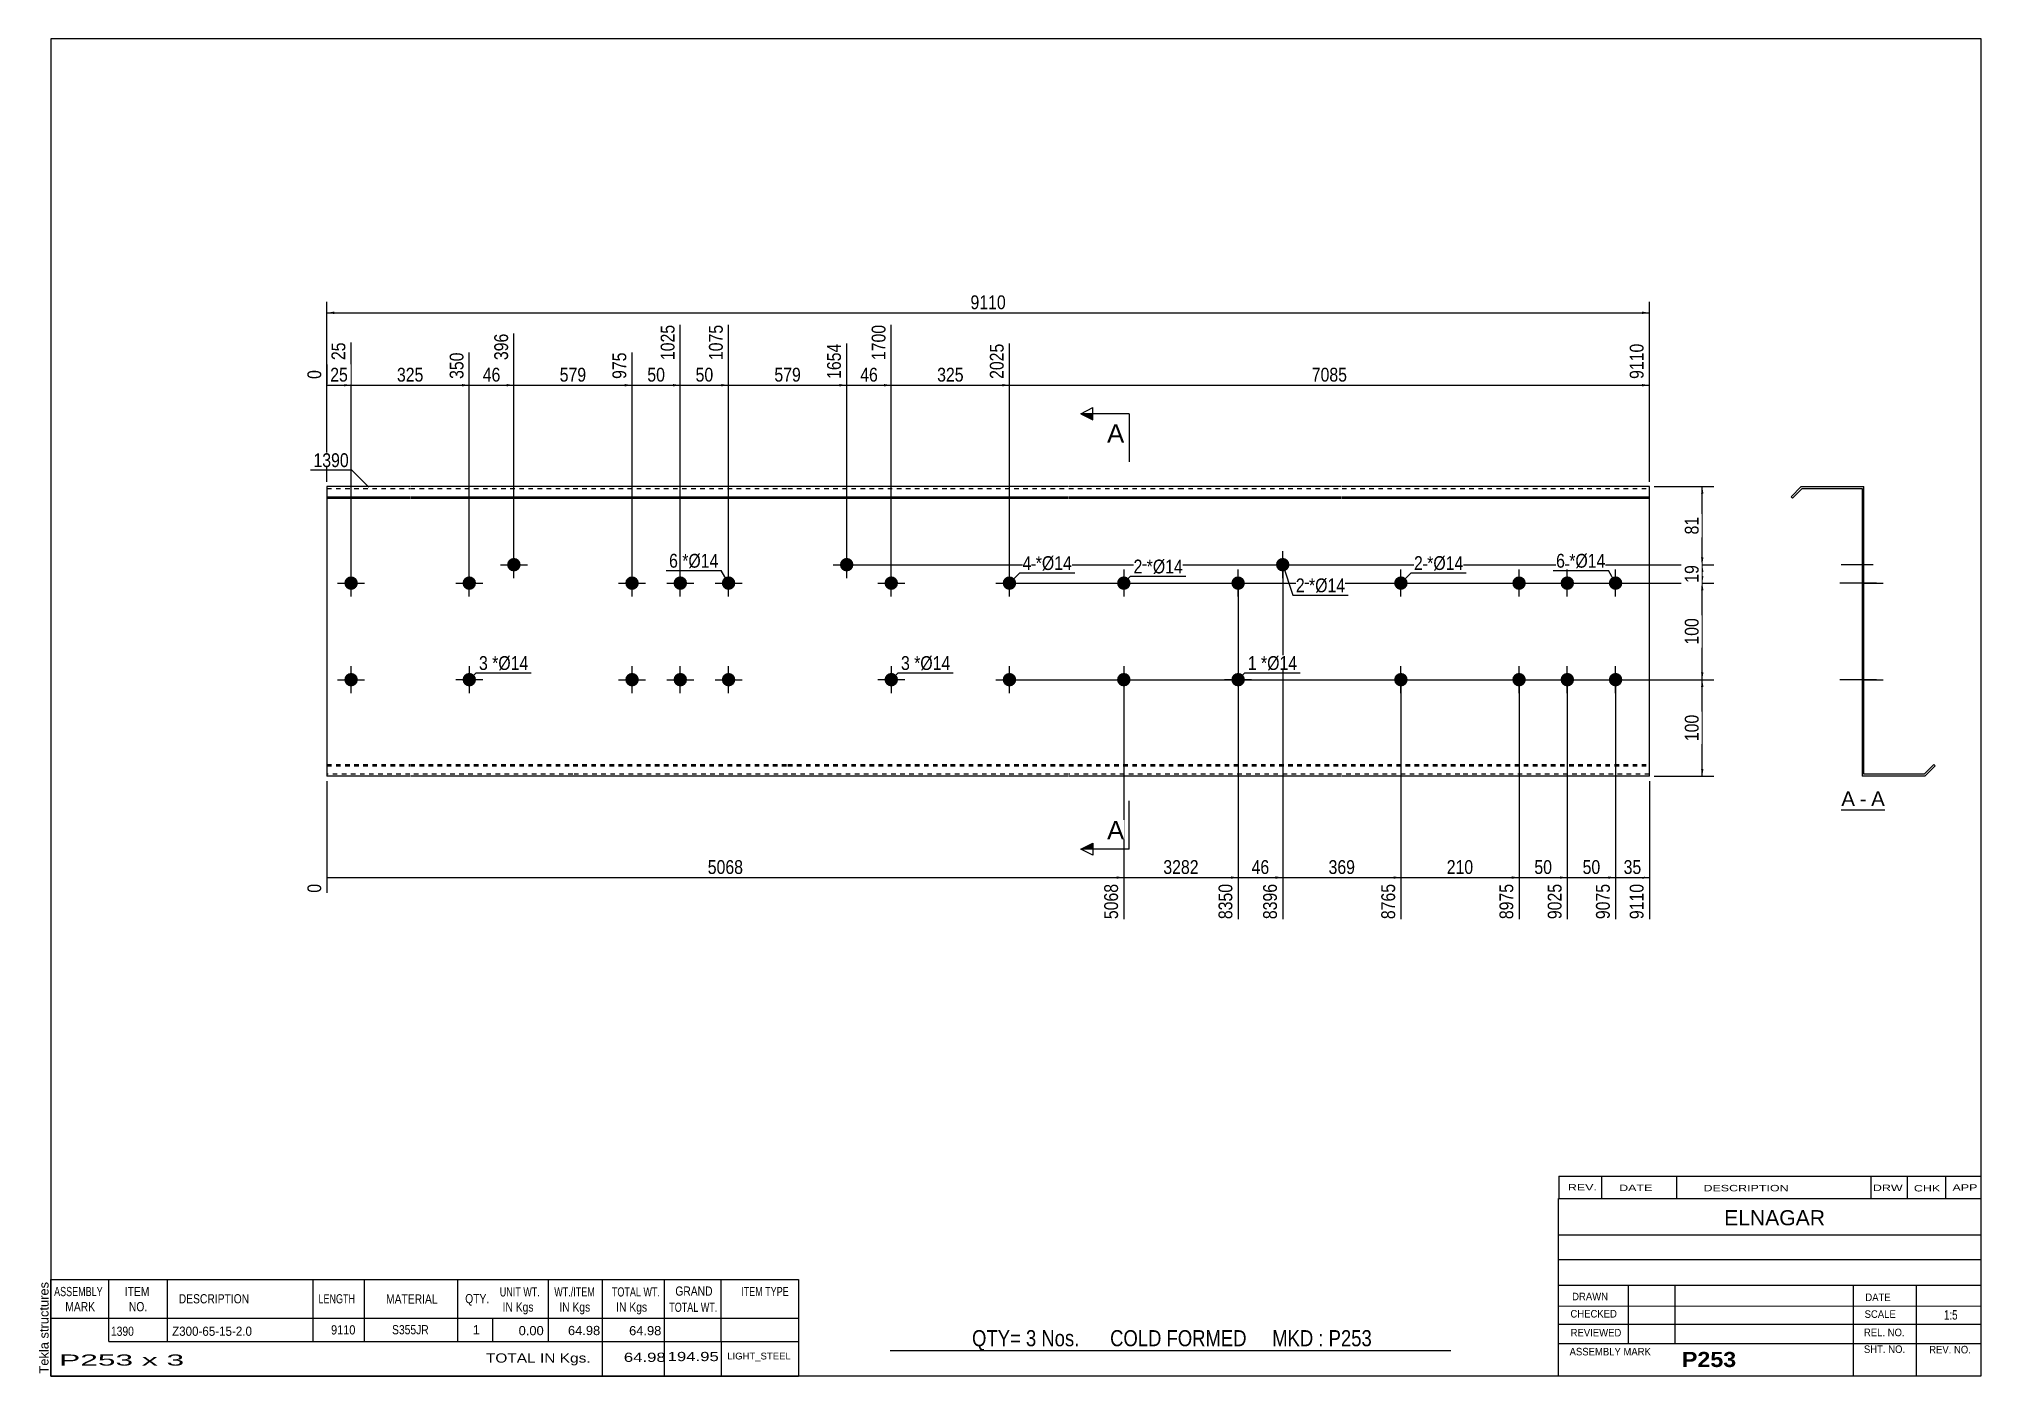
# Model space of a CAD drawing. Header units: millimetres. Extents: x -60 to 343, y -154 to 123.
import ezdxf

# ---------------------------------------------------------------- set-up
doc = ezdxf.new("R2010")
doc.units = ezdxf.units.MM
doc.linetypes.add('DXK_LINE_DOT1', pattern=[1.8814, 0.9407, -0.9407])
doc.styles.add('Arial', font='ARIAL.TTF', dxfattribs={"height": 0.2})
doc.styles.add('Arial Bold', font='ARIALBD.TTF', dxfattribs={"height": 0.2})
doc.styles.add('Arial Narrow', font='ARIALN.TTF', dxfattribs={"height": 0.2})

# ---------------------------------------------------------------- blocks, each defined once
blk = doc.blocks.new('Unknown-629086801-1903')
at = {"color": 5, "linetype": 'Continuous'}
for p, q in [((342.8, 122.75), (-57.2, 122.75)), ((-57.2, 122.75), (-57.2, -154.25)), ((342.8, -154.25), (342.8, 122.75)), ((-57.2, -154.25), (342.8, -154.25))]:
    blk.add_line(p, q, dxfattribs=at)
at = {"color": 174, "linetype": 'Continuous', "style": 'Arial'}
blk.add_text('Tekla structures', height=1.9102, rotation=90, dxfattribs=at).set_placement((-57.7, -153.75))
blk = doc.blocks.new('Unknown-629086801-12 - 1238')
at = {"color": 7, "linetype": 'Continuous'}
blk.add_line((313.81, -36.95), (322.84, -36.95), dxfattribs=at)
at = {"color": 0, "linetype": 'Continuous'}
blk.add_wipeout([(316.65, -36.2), (316.65, -33), (313.81, -33), (313.81, -36.2)], dxfattribs=at)
blk.add_wipeout([(319.03, -36.2), (319.03, -33), (317.61, -33), (317.61, -36.2)], dxfattribs=at)
at = {"color": 96, "linetype": 'Continuous', "style": 'Arial'}
blk.add_text('A', height=3.06, dxfattribs=at).set_placement((313.81, -36.2))
at = {"color": 0, "linetype": 'Continuous'}
blk.add_wipeout([(322.84, -36.2), (322.84, -33), (319.99, -33), (319.99, -36.2)], dxfattribs=at)
at = {"color": 96, "linetype": 'Continuous', "style": 'Arial'}
for s, p in [('-', (317.61, -36.2)), ('A', (319.99, -36.2))]:
    blk.add_text(s, height=3.06, dxfattribs=at).set_placement(p)
blk = doc.blocks.new('Bolt-629086801-1223 - 1203')
at = {"linetype": 'Continuous'}
blk.add_hatch(color=3, dxfattribs=at).paths.add_polyline_path([(28.09, 10, -1), (30.89, 10, -1)])
at = {"color": 3, "linetype": 'Continuous'}
for p, q in [((29.49, 7.2), (29.49, 12.8)), ((26.69, 10), (32.29, 10))]:
    blk.add_line(p, q, dxfattribs=at)
blk = doc.blocks.new('Part-629086801-1218 - 1203')
at = {"color": 2, "linetype": 'Continuous'}
for p, q in [((0, 30), (0, -30)), ((17.19, 30), (0, 30)), ((50.92, 30), (17.29, 30)), ((95.41, 30), (51.02, 30)), ((129.14, 30), (95.51, 30)), ((153.63, 30), (129.24, 30)), ((176.53, 30), (153.73, 30)), ((210.25, 30), (176.63, 30)), ((234.74, 30), (210.35, 30)), ((274.04, 30), (234.84, 30)), ((274.04, -30), (274.04, 30)), ((0, 27.88), (17.19, 27.88)), ((0, 27.6), (17.19, 27.6)), ((17.29, 27.88), (50.92, 27.88)), ((17.29, 27.6), (50.92, 27.6)), ((51.02, 27.88), (95.41, 27.88)), ((51.02, 27.6), (95.41, 27.6)), ((95.51, 27.88), (129.14, 27.88)), ((95.51, 27.6), (129.14, 27.6)), ((129.24, 27.88), (153.63, 27.88)), ((129.24, 27.6), (153.63, 27.6)), ((153.73, 27.88), (176.53, 27.88)), ((153.73, 27.6), (176.53, 27.6)), ((176.63, 27.88), (210.25, 27.88)), ((176.63, 27.6), (210.25, 27.6)), ((210.35, 27.88), (234.74, 27.88)), ((210.35, 27.6), (234.74, 27.6)), ((234.84, 27.88), (274.04, 27.88)), ((234.84, 27.6), (274.04, 27.6)), ((17.19, -30), (0, -30)), ((50.92, -30), (17.29, -30)), ((95.41, -30), (51.02, -30)), ((129.14, -30), (95.51, -30)), ((153.63, -30), (129.24, -30)), ((176.53, -30), (153.73, -30)), ((210.25, -30), (176.63, -30)), ((234.74, -30), (210.35, -30)), ((274.04, -30), (234.84, -30))]:
    blk.add_line(p, q, dxfattribs=at)
at = {"color": 7, "linetype": 'DXK_LINE_DOT1'}
for p, q in [((0, 29.6), (17.19, 29.6)), ((17.29, 29.6), (50.92, 29.6)), ((51.02, 29.6), (95.41, 29.6)), ((95.51, 29.6), (129.14, 29.6)), ((129.24, 29.6), (153.63, 29.6)), ((153.73, 29.6), (176.53, 29.6)), ((176.63, 29.6), (210.25, 29.6)), ((210.35, 29.6), (234.74, 29.6)), ((234.84, 29.6), (274.04, 29.6)), ((0, -27.6), (17.19, -27.6)), ((0, -27.88), (17.19, -27.88)), ((17.29, -27.6), (50.92, -27.6)), ((17.29, -27.88), (50.92, -27.88)), ((51.02, -27.6), (95.41, -27.6)), ((51.02, -27.88), (95.41, -27.88)), ((95.51, -27.6), (129.14, -27.6)), ((95.51, -27.88), (129.14, -27.88)), ((129.24, -27.6), (153.63, -27.6)), ((129.24, -27.88), (153.63, -27.88)), ((153.73, -27.6), (176.53, -27.6)), ((153.73, -27.88), (176.53, -27.88)), ((176.63, -27.6), (210.25, -27.6)), ((176.63, -27.88), (210.25, -27.88)), ((210.35, -27.6), (234.74, -27.6)), ((210.35, -27.88), (234.74, -27.88)), ((234.84, -27.6), (274.04, -27.6)), ((234.84, -27.88), (274.04, -27.88)), ((17.19, -29.6), (0, -29.6)), ((50.92, -29.6), (17.29, -29.6)), ((95.41, -29.6), (51.02, -29.6)), ((129.14, -29.6), (95.51, -29.6)), ((153.63, -29.6), (129.24, -29.6)), ((176.53, -29.6), (153.73, -29.6)), ((210.25, -29.6), (176.63, -29.6)), ((234.74, -29.6), (210.35, -29.6)), ((274.04, -29.6), (234.84, -29.6))]:
    blk.add_line(p, q, dxfattribs=at)
blk = doc.blocks.new('Bolt-629086801-1219 - 1203')
at = {"linetype": 'Continuous'}
for points in [[(61.82, 10, -1), (64.62, 10, -1)], [(71.82, 10, -1), (74.62, 10, -1)], [(81.82, 10, -1), (84.62, 10, -1)], [(61.82, -10, -1), (64.62, -10, -1)], [(71.82, -10, -1), (74.62, -10, -1)], [(81.82, -10, -1), (84.62, -10, -1)]]:
    blk.add_hatch(color=3, dxfattribs=at).paths.add_polyline_path(points)
at = {"color": 3, "linetype": 'Continuous'}
for p, q in [((63.22, 7.2), (63.22, 12.8)), ((73.22, 7.2), (73.22, 12.8)), ((83.22, 7.2), (83.22, 12.8)), ((60.42, 10), (66.02, 10)), ((70.42, 10), (76.02, 10)), ((80.42, 10), (86.02, 10)), ((63.22, -12.8), (63.22, -7.2)), ((73.22, -12.8), (73.22, -7.2)), ((83.22, -12.8), (83.22, -7.2)), ((60.42, -10), (66.02, -10)), ((70.42, -10), (76.02, -10)), ((80.42, -10), (86.02, -10))]:
    blk.add_line(p, q, dxfattribs=at)
blk = doc.blocks.new('Bolt-629086801-1220 - 1203')
at = {"linetype": 'Continuous'}
blk.add_hatch(color=3, dxfattribs=at).paths.add_polyline_path([(106.3, 13.82, -1), (109.1, 13.82, -1)])
at = {"color": 3, "linetype": 'Continuous'}
for p, q in [((107.7, 11.02), (107.7, 16.62)), ((104.9, 13.82), (110.5, 13.82))]:
    blk.add_line(p, q, dxfattribs=at)
blk = doc.blocks.new('Bolt-629086801-1221 - 1203')
at = {"linetype": 'Continuous'}
blk.add_hatch(color=3, dxfattribs=at).paths.add_polyline_path([(37.33, 13.82, -1), (40.13, 13.82, -1)])
at = {"color": 3, "linetype": 'Continuous'}
for p, q in [((38.73, 11.02), (38.73, 16.62)), ((35.93, 13.82), (41.53, 13.82))]:
    blk.add_line(p, q, dxfattribs=at)
blk = doc.blocks.new('Bolt-629086801-1222 - 1203')
at = {"linetype": 'Continuous'}
blk.add_hatch(color=3, dxfattribs=at).paths.add_polyline_path([(115.54, 10, -1), (118.34, 10, -1)])
at = {"color": 3, "linetype": 'Continuous'}
for p, q in [((116.94, 7.2), (116.94, 12.8)), ((114.14, 10), (119.74, 10))]:
    blk.add_line(p, q, dxfattribs=at)
blk = doc.blocks.new('Bolt-629086801-1224 - 1203')
at = {"linetype": 'Continuous'}
blk.add_hatch(color=3, dxfattribs=at).paths.add_polyline_path([(30.89, -10, -1), (28.09, -10, -1)])
at = {"color": 3, "linetype": 'Continuous'}
for p, q in [((29.49, -7.2), (29.49, -12.8)), ((32.29, -10), (26.69, -10))]:
    blk.add_line(p, q, dxfattribs=at)
blk = doc.blocks.new('Bolt-629086801-1225 - 1203')
at = {"linetype": 'Continuous'}
blk.add_hatch(color=3, dxfattribs=at).paths.add_polyline_path([(118.34, -10, -1), (115.54, -10, -1)])
at = {"color": 3, "linetype": 'Continuous'}
for p, q in [((116.94, -7.2), (116.94, -12.8)), ((119.74, -10), (114.14, -10))]:
    blk.add_line(p, q, dxfattribs=at)
blk = doc.blocks.new('Bolt-629086801-1226 - 1203')
at = {"linetype": 'Continuous'}
for points in [[(3.6, 10, -1), (6.4, 10, -1)], [(140.03, 10, -1), (142.83, 10, -1)]]:
    blk.add_hatch(color=3, dxfattribs=at).paths.add_polyline_path(points)
at = {"color": 3, "linetype": 'Continuous'}
for p, q in [((5, 7.2), (5, 12.8)), ((141.43, 7.2), (141.43, 12.8)), ((2.2, 10), (7.8, 10)), ((138.63, 10), (144.23, 10))]:
    blk.add_line(p, q, dxfattribs=at)
blk = doc.blocks.new('Bolt-629086801-1227 - 1203')
at = {"linetype": 'Continuous'}
for points in [[(3.6, -10, -1), (6.4, -10, -1)], [(140.03, -10, -1), (142.83, -10, -1)]]:
    blk.add_hatch(color=3, dxfattribs=at).paths.add_polyline_path(points)
at = {"color": 3, "linetype": 'Continuous'}
for p, q in [((5, -12.8), (5, -7.2)), ((141.43, -12.8), (141.43, -7.2)), ((2.2, -10), (7.8, -10)), ((138.63, -10), (144.23, -10))]:
    blk.add_line(p, q, dxfattribs=at)
blk = doc.blocks.new('Bolt-629086801-1228 - 1203')
at = {"linetype": 'Continuous'}
for points in [[(221.15, 10, -1), (223.95, 10, -1)], [(221.15, -10, -1), (223.95, -10, -1)]]:
    blk.add_hatch(color=3, dxfattribs=at).paths.add_polyline_path(points)
at = {"color": 3, "linetype": 'Continuous'}
for p, q in [((222.55, 7.2), (222.55, 12.8)), ((219.75, 10), (225.35, 10)), ((222.55, -12.8), (222.55, -7.2)), ((219.75, -10), (225.35, -10))]:
    blk.add_line(p, q, dxfattribs=at)
blk = doc.blocks.new('Bolt-629086801-1229 - 1203')
at = {"linetype": 'Continuous'}
for points in [[(245.64, 10, -1), (248.44, 10, -1)], [(255.64, 10, -1), (258.44, 10, -1)], [(265.64, 10, -1), (268.44, 10, -1)], [(245.64, -10, -1), (248.44, -10, -1)], [(255.64, -10, -1), (258.44, -10, -1)], [(265.64, -10, -1), (268.44, -10, -1)]]:
    blk.add_hatch(color=3, dxfattribs=at).paths.add_polyline_path(points)
at = {"color": 3, "linetype": 'Continuous'}
for p, q in [((247.04, 7.2), (247.04, 12.8)), ((257.04, 7.2), (257.04, 12.8)), ((267.04, 7.2), (267.04, 12.8)), ((244.24, 10), (249.84, 10)), ((254.24, 10), (259.84, 10)), ((264.24, 10), (269.84, 10)), ((247.04, -12.8), (247.04, -7.2)), ((257.04, -12.8), (257.04, -7.2)), ((267.04, -12.8), (267.04, -7.2)), ((244.24, -10), (249.84, -10)), ((254.24, -10), (259.84, -10)), ((264.24, -10), (269.84, -10))]:
    blk.add_line(p, q, dxfattribs=at)
blk = doc.blocks.new('Bolt-629086801-1230 - 1203')
at = {"linetype": 'Continuous'}
blk.add_hatch(color=3, dxfattribs=at).paths.add_polyline_path([(196.66, 13.82, -1), (199.46, 13.82, -1)])
at = {"color": 3, "linetype": 'Continuous'}
for p, q in [((198.06, 11.02), (198.06, 16.62)), ((195.26, 13.82), (200.86, 13.82))]:
    blk.add_line(p, q, dxfattribs=at)
blk = doc.blocks.new('Bolt-629086801-1231 - 1203')
at = {"linetype": 'Continuous'}
blk.add_hatch(color=3, dxfattribs=at).paths.add_polyline_path([(187.42, 10, -1), (190.22, 10, -1)])
at = {"color": 3, "linetype": 'Continuous'}
for p, q in [((188.82, 7.2), (188.82, 12.8)), ((186.02, 10), (191.62, 10))]:
    blk.add_line(p, q, dxfattribs=at)
blk = doc.blocks.new('Bolt-629086801-1232 - 1203')
at = {"linetype": 'Continuous'}
blk.add_hatch(color=3, dxfattribs=at).paths.add_polyline_path([(190.22, -10, -1), (187.42, -10, -1)])
at = {"color": 3, "linetype": 'Continuous'}
for p, q in [((188.82, -7.2), (188.82, -12.8)), ((191.62, -10), (186.02, -10))]:
    blk.add_line(p, q, dxfattribs=at)
blk = doc.blocks.new('Bolt-629086801-1233 - 1203')
at = {"linetype": 'Continuous'}
for points in [[(166.53, 10, -1), (163.73, 10, -1)], [(166.53, -10, -1), (163.73, -10, -1)]]:
    blk.add_hatch(color=3, dxfattribs=at).paths.add_polyline_path(points)
at = {"color": 3, "linetype": 'Continuous'}
for p, q in [((165.13, 12.8), (165.13, 7.2)), ((162.33, 10), (167.93, 10)), ((165.13, -7.2), (165.13, -12.8)), ((162.33, -10), (167.93, -10))]:
    blk.add_line(p, q, dxfattribs=at)
blk = doc.blocks.new('Part-629086801-1240 - 1238')
at = {"color": 2, "linetype": 'Continuous'}
for p, q in [((305.52, 30), (303.4, 27.88)), ((303.68, 27.6), (305.69, 29.6)), ((305.52, 30), (318.52, 30)), ((305.69, 29.6), (318.12, 29.6)), ((318.12, 29.6), (318.12, -30)), ((318.52, -29.6), (318.52, 30)), ((303.4, 27.88), (303.68, 27.6)), ((332.96, -27.6), (330.96, -29.6)), ((331.12, -30), (333.24, -27.88)), ((333.24, -27.88), (332.96, -27.6)), ((331.12, -30), (318.12, -30)), ((330.96, -29.6), (318.52, -29.6))]:
    blk.add_line(p, q, dxfattribs=at)
blk = doc.blocks.new('Bolt-629086801-1241 - 1238')
at = {"linetype": 'Continuous'}
for points in [[(318.12, 11.4), (318.12, 8.6), (318.52, 8.6), (318.52, 11.4)], [(318.12, 11.4), (318.12, 8.6), (318.52, 8.6), (318.52, 11.4)], [(318.12, 11.4), (318.12, 8.6), (318.52, 8.6), (318.52, 11.4)], [(318.12, -8.6), (318.12, -11.4), (318.52, -11.4), (318.52, -8.6)], [(318.12, -8.6), (318.12, -11.4), (318.52, -11.4), (318.52, -8.6)], [(318.12, -8.6), (318.12, -11.4), (318.52, -11.4), (318.52, -8.6)]]:
    blk.add_hatch(color=3, dxfattribs=at).paths.add_polyline_path(points)
at = {"color": 3, "linetype": 'Continuous'}
for p, q in [((321.12, 10), (313.52, 10)), ((321.12, 10), (313.52, 10)), ((321.12, 10), (313.52, 10)), ((318.52, 11.4), (318.12, 11.4)), ((318.52, 11.4), (318.12, 11.4)), ((318.52, 11.4), (318.12, 11.4)), ((318.52, 8.6), (318.12, 8.6)), ((318.52, 8.6), (318.12, 8.6)), ((318.52, 8.6), (318.12, 8.6)), ((321.12, -10), (313.52, -10)), ((321.12, -10), (313.52, -10)), ((321.12, -10), (313.52, -10)), ((318.52, -8.6), (318.12, -8.6)), ((318.52, -8.6), (318.12, -8.6)), ((318.52, -8.6), (318.12, -8.6)), ((318.52, -11.4), (318.12, -11.4)), ((318.52, -11.4), (318.12, -11.4)), ((318.52, -11.4), (318.12, -11.4))]:
    blk.add_line(p, q, dxfattribs=at)
blk = doc.blocks.new('Bolt-629086801-1242 - 1238')
at = {"linetype": 'Continuous'}
blk.add_hatch(color=3, dxfattribs=at).paths.add_polyline_path([(318.12, 15.22), (318.12, 12.42), (318.52, 12.42), (318.52, 15.22)])
at = {"color": 3, "linetype": 'Continuous'}
for p, q in [((320.42, 13.82), (313.82, 13.82)), ((318.52, 15.22), (318.12, 15.22)), ((318.52, 12.42), (318.12, 12.42))]:
    blk.add_line(p, q, dxfattribs=at)
blk = doc.blocks.new('Bolt-629086801-1243 - 1238')
at = {"linetype": 'Continuous'}
blk.add_hatch(color=3, dxfattribs=at).paths.add_polyline_path([(318.12, 15.22), (318.12, 12.42), (318.52, 12.42), (318.52, 15.22)])
at = {"color": 3, "linetype": 'Continuous'}
for p, q in [((320.42, 13.82), (313.82, 13.82)), ((318.52, 15.22), (318.12, 15.22)), ((318.52, 12.42), (318.12, 12.42))]:
    blk.add_line(p, q, dxfattribs=at)
blk = doc.blocks.new('Bolt-629086801-1244 - 1238')
at = {"linetype": 'Continuous'}
blk.add_hatch(color=3, dxfattribs=at).paths.add_polyline_path([(318.12, 11.4), (318.12, 8.6), (318.52, 8.6), (318.52, 11.4)])
at = {"color": 3, "linetype": 'Continuous'}
for p, q in [((320.42, 10), (313.82, 10)), ((318.52, 11.4), (318.12, 11.4)), ((318.52, 8.6), (318.12, 8.6))]:
    blk.add_line(p, q, dxfattribs=at)
blk = doc.blocks.new('Bolt-629086801-1245 - 1238')
at = {"linetype": 'Continuous'}
blk.add_hatch(color=3, dxfattribs=at).paths.add_polyline_path([(318.12, 11.4), (318.12, 8.6), (318.52, 8.6), (318.52, 11.4)])
at = {"color": 3, "linetype": 'Continuous'}
for p, q in [((320.42, 10), (313.82, 10)), ((318.52, 11.4), (318.12, 11.4)), ((318.52, 8.6), (318.12, 8.6))]:
    blk.add_line(p, q, dxfattribs=at)
blk = doc.blocks.new('Bolt-629086801-1246 - 1238')
at = {"linetype": 'Continuous'}
blk.add_hatch(color=3, dxfattribs=at).paths.add_polyline_path([(318.52, -11.4), (318.52, -8.6), (318.12, -8.6), (318.12, -11.4)])
at = {"color": 3, "linetype": 'Continuous'}
for p, q in [((318.52, -8.6), (318.12, -8.6)), ((320.12, -10), (318.12, -10)), ((318.52, -11.4), (318.12, -11.4))]:
    blk.add_line(p, q, dxfattribs=at)
blk = doc.blocks.new('Bolt-629086801-1247 - 1238')
at = {"linetype": 'Continuous'}
blk.add_hatch(color=3, dxfattribs=at).paths.add_polyline_path([(318.52, -11.4), (318.52, -8.6), (318.12, -8.6), (318.12, -11.4)])
at = {"color": 3, "linetype": 'Continuous'}
for p, q in [((318.52, -8.6), (318.12, -8.6)), ((320.12, -10), (318.12, -10)), ((318.52, -11.4), (318.12, -11.4))]:
    blk.add_line(p, q, dxfattribs=at)
blk = doc.blocks.new('Bolt-629086801-1248 - 1238')
at = {"linetype": 'Continuous'}
blk.add_hatch(color=3, dxfattribs=at).paths.add_polyline_path([(318.12, 11.4), (318.12, 8.6), (318.52, 8.6), (318.52, 11.4)])
blk.add_hatch(color=3, dxfattribs=at).paths.add_polyline_path([(318.12, 11.4), (318.12, 8.6), (318.52, 8.6), (318.52, 11.4)])
at = {"color": 3, "linetype": 'Continuous'}
for p, q in [((320.12, 10), (313.52, 10)), ((320.12, 10), (313.52, 10)), ((318.52, 11.4), (318.12, 11.4)), ((318.52, 11.4), (318.12, 11.4)), ((318.52, 8.6), (318.12, 8.6)), ((318.52, 8.6), (318.12, 8.6))]:
    blk.add_line(p, q, dxfattribs=at)
blk = doc.blocks.new('Bolt-629086801-1249 - 1238')
at = {"linetype": 'Continuous'}
blk.add_hatch(color=3, dxfattribs=at).paths.add_polyline_path([(318.12, -8.6), (318.12, -11.4), (318.52, -11.4), (318.52, -8.6)])
blk.add_hatch(color=3, dxfattribs=at).paths.add_polyline_path([(318.12, -8.6), (318.12, -11.4), (318.52, -11.4), (318.52, -8.6)])
at = {"color": 3, "linetype": 'Continuous'}
for p, q in [((320.12, -10), (313.52, -10)), ((320.12, -10), (313.52, -10)), ((318.52, -8.6), (318.12, -8.6)), ((318.52, -8.6), (318.12, -8.6)), ((318.52, -11.4), (318.12, -11.4)), ((318.52, -11.4), (318.12, -11.4))]:
    blk.add_line(p, q, dxfattribs=at)
blk = doc.blocks.new('Bolt-629086801-1250 - 1238')
at = {"linetype": 'Continuous'}
for points in [[(318.12, 11.4), (318.12, 8.6), (318.52, 8.6), (318.52, 11.4)], [(318.12, -8.6), (318.12, -11.4), (318.52, -11.4), (318.52, -8.6)]]:
    blk.add_hatch(color=3, dxfattribs=at).paths.add_polyline_path(points)
at = {"color": 3, "linetype": 'Continuous'}
for p, q in [((320.12, 10), (313.52, 10)), ((318.52, 11.4), (318.12, 11.4)), ((318.52, 8.6), (318.12, 8.6)), ((320.12, -10), (313.52, -10)), ((318.52, -8.6), (318.12, -8.6)), ((318.52, -11.4), (318.12, -11.4))]:
    blk.add_line(p, q, dxfattribs=at)
blk = doc.blocks.new('Bolt-629086801-1251 - 1238')
at = {"linetype": 'Continuous'}
for points in [[(318.12, 11.4), (318.12, 8.6), (318.52, 8.6), (318.52, 11.4)], [(318.12, 11.4), (318.12, 8.6), (318.52, 8.6), (318.52, 11.4)], [(318.12, 11.4), (318.12, 8.6), (318.52, 8.6), (318.52, 11.4)], [(318.12, -8.6), (318.12, -11.4), (318.52, -11.4), (318.52, -8.6)], [(318.12, -8.6), (318.12, -11.4), (318.52, -11.4), (318.52, -8.6)], [(318.12, -8.6), (318.12, -11.4), (318.52, -11.4), (318.52, -8.6)]]:
    blk.add_hatch(color=3, dxfattribs=at).paths.add_polyline_path(points)
at = {"color": 3, "linetype": 'Continuous'}
for p, q in [((321.12, 10), (313.52, 10)), ((321.12, 10), (313.52, 10)), ((321.12, 10), (313.52, 10)), ((318.52, 11.4), (318.12, 11.4)), ((318.52, 11.4), (318.12, 11.4)), ((318.52, 11.4), (318.12, 11.4)), ((318.52, 8.6), (318.12, 8.6)), ((318.52, 8.6), (318.12, 8.6)), ((318.52, 8.6), (318.12, 8.6)), ((321.12, -10), (313.52, -10)), ((321.12, -10), (313.52, -10)), ((321.12, -10), (313.52, -10)), ((318.52, -8.6), (318.12, -8.6)), ((318.52, -8.6), (318.12, -8.6)), ((318.52, -8.6), (318.12, -8.6)), ((318.52, -11.4), (318.12, -11.4)), ((318.52, -11.4), (318.12, -11.4)), ((318.52, -11.4), (318.12, -11.4))]:
    blk.add_line(p, q, dxfattribs=at)
blk = doc.blocks.new('Bolt-629086801-1252 - 1238')
at = {"linetype": 'Continuous'}
blk.add_hatch(color=3, dxfattribs=at).paths.add_polyline_path([(318.12, 15.22), (318.12, 12.42), (318.52, 12.42), (318.52, 15.22)])
at = {"color": 3, "linetype": 'Continuous'}
for p, q in [((320.42, 13.82), (313.82, 13.82)), ((318.52, 15.22), (318.12, 15.22)), ((318.52, 12.42), (318.12, 12.42))]:
    blk.add_line(p, q, dxfattribs=at)
blk = doc.blocks.new('Bolt-629086801-1253 - 1238')
at = {"linetype": 'Continuous'}
blk.add_hatch(color=3, dxfattribs=at).paths.add_polyline_path([(318.12, 11.4), (318.12, 8.6), (318.52, 8.6), (318.52, 11.4)])
at = {"color": 3, "linetype": 'Continuous'}
for p, q in [((320.42, 10), (313.82, 10)), ((318.52, 11.4), (318.12, 11.4)), ((318.52, 8.6), (318.12, 8.6))]:
    blk.add_line(p, q, dxfattribs=at)
blk = doc.blocks.new('Bolt-629086801-1254 - 1238')
at = {"linetype": 'Continuous'}
blk.add_hatch(color=3, dxfattribs=at).paths.add_polyline_path([(318.52, -11.4), (318.52, -8.6), (318.12, -8.6), (318.12, -11.4)])
at = {"color": 3, "linetype": 'Continuous'}
for p, q in [((318.52, -8.6), (318.12, -8.6)), ((320.12, -10), (318.12, -10)), ((318.52, -11.4), (318.12, -11.4))]:
    blk.add_line(p, q, dxfattribs=at)
blk = doc.blocks.new('Bolt-629086801-1255 - 1238')
at = {"linetype": 'Continuous'}
for points in [[(318.52, 8.6), (318.52, 11.4), (318.12, 11.4), (318.12, 8.6)], [(318.52, -11.4), (318.52, -8.6), (318.12, -8.6), (318.12, -11.4)]]:
    blk.add_hatch(color=3, dxfattribs=at).paths.add_polyline_path(points)
at = {"color": 3, "linetype": 'Continuous'}
for p, q in [((318.12, 11.4), (318.52, 11.4)), ((318.12, 10), (322.52, 10)), ((318.12, 8.6), (318.52, 8.6)), ((318.12, -8.6), (318.52, -8.6)), ((318.12, -10), (322.52, -10)), ((318.12, -11.4), (318.52, -11.4))]:
    blk.add_line(p, q, dxfattribs=at)
blk = doc.blocks.new('StraightDimension-629086801-1353 - 1203')
at = {"linetype": 'Continuous'}
for points in [[(284.75, 8.5), (285, 10), (285.25, 8.5)], [(285.25, -8.5), (285, -10), (284.75, -8.5)]]:
    blk.add_hatch(color=7, dxfattribs=at).paths.add_polyline_path(points)
at = {"color": 7, "linetype": 'Continuous'}
for p, q in [((142.43, 10), (287.4, 10)), ((285, -10), (285, 10)), ((142.43, -10), (287.4, -10))]:
    blk.add_line(p, q, dxfattribs=at)
at = {"color": 0}
blk.add_wipeout([(284.85, 3.34), (280.65, 3.34), (280.65, -3.34), (284.85, -3.34)], dxfattribs=at)
at = {"color": 3, "style": 'Arial Narrow'}
blk.add_text('100', height=2.863, rotation=90.0002, dxfattribs=at).set_placement((284.25, -2.74))
blk = doc.blocks.new('StraightDimension-629086801-1354 - 1203')
at = {"linetype": 'Continuous'}
for points in [[(284.75, -11.5), (285, -10), (285.25, -11.5)], [(285.25, -28.5), (285, -30), (284.75, -28.5)]]:
    blk.add_hatch(color=7, dxfattribs=at).paths.add_polyline_path(points)
at = {"color": 7, "linetype": 'Continuous'}
for p, q in [((142.43, -10), (287.4, -10)), ((285, -30), (285, -10)), ((275.04, -30), (287.4, -30))]:
    blk.add_line(p, q, dxfattribs=at)
at = {"color": 0}
blk.add_wipeout([(284.85, -16.66), (280.65, -16.66), (280.65, -23.34), (284.85, -23.34)], dxfattribs=at)
at = {"color": 3, "style": 'Arial Narrow'}
blk.add_text('100', height=2.863, rotation=90.0002, dxfattribs=at).set_placement((284.25, -22.74))
blk = doc.blocks.new('StraightDimension-629086801-1275 - 1203')
at = {"linetype": 'Continuous'}
blk.add_hatch(color=7, dxfattribs=at).paths.add_polyline_path([(37.23, 51.25), (38.73, 51), (37.23, 50.75)])
at = {"color": 7, "linetype": 'Continuous'}
for p, q in [((38.73, 14.82), (38.73, 61.68)), ((29.49, 11), (29.49, 57.78)), ((29.49, 51), (38.73, 51))]:
    blk.add_line(p, q, dxfattribs=at)
at = {"color": 0}
blk.add_wipeout([(36.54, 51.15), (36.54, 55.35), (31.68, 55.35), (31.68, 51.15)], dxfattribs=at)
at = {"color": 0, "linetype": 'Continuous'}
blk.add_wipeout([(38.13, 62.28), (33.93, 62.28), (33.93, 55.6), (38.13, 55.6)], dxfattribs=at)
at = {"color": 3, "linetype": 'Continuous', "style": 'Arial Narrow'}
blk.add_text('396', height=2.863, rotation=90.0002, dxfattribs=at).set_placement((37.53, 56.2))
at = {"color": 3, "style": 'Arial Narrow'}
blk.add_text('46', height=2.863, dxfattribs=at).set_placement((32.28, 51.75))
blk = doc.blocks.new('StraightDimension-629086801-1268 - 1203')
at = {"linetype": 'Continuous'}
blk.add_hatch(color=7, dxfattribs=at).paths.add_polyline_path([(272.54, 51.25), (274.04, 51), (272.54, 50.75)])
at = {"color": 7, "linetype": 'Continuous'}
for p, q in [((141.43, 11), (141.43, 59.61)), ((274.04, 31), (274.04, 59.61)), ((141.43, 51), (274.04, 51))]:
    blk.add_line(p, q, dxfattribs=at)
at = {"color": 0, "linetype": 'Continuous'}
blk.add_wipeout([(273.44, 60.21), (269.24, 60.21), (269.24, 51.7), (273.44, 51.7)], dxfattribs=at)
at = {"color": 0}
blk.add_wipeout([(211.99, 51.15), (211.99, 55.35), (203.48, 55.35), (203.48, 51.15)], dxfattribs=at)
at = {"color": 3, "linetype": 'Continuous', "style": 'Arial Narrow'}
blk.add_text('9110', height=2.863, rotation=90.0002, dxfattribs=at).set_placement((272.84, 52.3))
at = {"color": 3, "style": 'Arial Narrow'}
blk.add_text('7085', height=2.863, dxfattribs=at).set_placement((204.08, 51.75))
blk = doc.blocks.new('StraightDimension-629086801-1269 - 1203')
at = {"linetype": 'Continuous'}
blk.add_hatch(color=7, dxfattribs=at).paths.add_polyline_path([(139.93, 51.25), (141.43, 51), (139.93, 50.75)])
at = {"color": 7, "linetype": 'Continuous'}
for p, q in [((116.94, 11), (116.94, 63.51)), ((141.43, 11), (141.43, 59.61)), ((116.94, 51), (141.43, 51))]:
    blk.add_line(p, q, dxfattribs=at)
at = {"color": 0, "linetype": 'Continuous'}
blk.add_wipeout([(140.83, 60.21), (136.63, 60.21), (136.63, 51.7), (140.83, 51.7)], dxfattribs=at)
at = {"color": 0}
blk.add_wipeout([(132.53, 51.15), (132.53, 55.35), (125.85, 55.35), (125.85, 51.15)], dxfattribs=at)
at = {"color": 3, "linetype": 'Continuous', "style": 'Arial Narrow'}
blk.add_text('2025', height=2.863, rotation=90.0002, dxfattribs=at).set_placement((140.23, 52.3))
at = {"color": 3, "style": 'Arial Narrow'}
blk.add_text('325', height=2.863, dxfattribs=at).set_placement((126.45, 51.75))
blk = doc.blocks.new('StraightDimension-629086801-1270 - 1203')
at = {"linetype": 'Continuous'}
blk.add_hatch(color=7, dxfattribs=at).paths.add_polyline_path([(115.44, 51.25), (116.94, 51), (115.44, 50.75)])
at = {"color": 7, "linetype": 'Continuous'}
for p, q in [((116.94, 11), (116.94, 63.51)), ((107.7, 14.82), (107.7, 59.61)), ((107.7, 51), (116.94, 51))]:
    blk.add_line(p, q, dxfattribs=at)
at = {"color": 0}
blk.add_wipeout([(114.75, 51.15), (114.75, 55.35), (109.9, 55.35), (109.9, 51.15)], dxfattribs=at)
at = {"color": 0, "linetype": 'Continuous'}
blk.add_wipeout([(116.34, 64.11), (112.14, 64.11), (112.14, 55.6), (116.34, 55.6)], dxfattribs=at)
at = {"color": 3, "linetype": 'Continuous', "style": 'Arial Narrow'}
blk.add_text('1700', height=2.863, rotation=90.0002, dxfattribs=at).set_placement((115.74, 56.2))
at = {"color": 3, "style": 'Arial Narrow'}
blk.add_text('46', height=2.863, dxfattribs=at).set_placement((110.5, 51.75))
blk = doc.blocks.new('StraightDimension-629086801-1320 - 1203')
at = {"linetype": 'Continuous'}
blk.add_hatch(color=7, dxfattribs=at).paths.add_polyline_path([(245.54, -50.75), (247.04, -51), (245.54, -51.25)])
at = {"color": 7, "linetype": 'Continuous'}
for p, q in [((222.55, -11), (222.55, -59.61)), ((247.04, -11), (247.04, -59.61)), ((222.55, -51), (247.04, -51))]:
    blk.add_line(p, q, dxfattribs=at)
at = {"color": 0}
blk.add_wipeout([(238.13, -50.85), (238.13, -46.65), (231.45, -46.65), (231.45, -50.85)], dxfattribs=at)
at = {"color": 0, "linetype": 'Continuous'}
blk.add_wipeout([(246.44, -51.7), (242.24, -51.7), (242.24, -60.21), (246.44, -60.21)], dxfattribs=at)
at = {"color": 3, "style": 'Arial Narrow'}
blk.add_text('210', height=2.863, dxfattribs=at).set_placement((232.05, -50.25))
at = {"color": 3, "linetype": 'Continuous', "style": 'Arial Narrow'}
blk.add_text('8975', height=2.863, rotation=90.0002, dxfattribs=at).set_placement((245.84, -59.61))
blk = doc.blocks.new('StraightDimension-629086801-1271 - 1203')
at = {"linetype": 'Continuous'}
blk.add_hatch(color=7, dxfattribs=at).paths.add_polyline_path([(106.2, 51.25), (107.7, 51), (106.2, 50.75)])
at = {"color": 7, "linetype": 'Continuous'}
for p, q in [((83.22, 11), (83.22, 63.51)), ((107.7, 14.82), (107.7, 59.61)), ((83.22, 51), (107.7, 51))]:
    blk.add_line(p, q, dxfattribs=at)
at = {"color": 0, "linetype": 'Continuous'}
blk.add_wipeout([(107.1, 60.21), (102.9, 60.21), (102.9, 51.7), (107.1, 51.7)], dxfattribs=at)
at = {"color": 0}
blk.add_wipeout([(98.8, 51.15), (98.8, 55.35), (92.12, 55.35), (92.12, 51.15)], dxfattribs=at)
at = {"color": 3, "linetype": 'Continuous', "style": 'Arial Narrow'}
blk.add_text('1654', height=2.863, rotation=90.0002, dxfattribs=at).set_placement((106.5, 52.3))
at = {"color": 3, "style": 'Arial Narrow'}
blk.add_text('579', height=2.863, dxfattribs=at).set_placement((92.72, 51.75))
blk = doc.blocks.new('StraightDimension-629086801-1351 - 1203')
at = {"linetype": 'Continuous'}
for points in [[(284.75, 28.5), (285, 30), (285.25, 28.5)], [(285.25, 15.32), (285, 13.82), (284.75, 15.32)]]:
    blk.add_hatch(color=7, dxfattribs=at).paths.add_polyline_path(points)
at = {"color": 7, "linetype": 'Continuous'}
for p, q in [((275.04, 30), (287.4, 30)), ((285, 13.82), (285, 30)), ((108.7, 13.82), (287.4, 13.82))]:
    blk.add_line(p, q, dxfattribs=at)
at = {"color": 0}
blk.add_wipeout([(284.85, 24.34), (280.65, 24.34), (280.65, 19.48), (284.85, 19.48)], dxfattribs=at)
at = {"color": 3, "style": 'Arial Narrow'}
blk.add_text('81', height=2.863, rotation=90.0002, dxfattribs=at).set_placement((284.25, 20.08))
blk = doc.blocks.new('StraightDimension-629086801-1272 - 1203')
at = {"linetype": 'Continuous'}
blk.add_hatch(color=7, dxfattribs=at).paths.add_polyline_path([(81.72, 51.25), (83.22, 51), (81.72, 50.75)])
at = {"color": 7, "linetype": 'Continuous'}
for p, q in [((73.22, 11), (73.22, 63.51)), ((83.22, 11), (83.22, 63.51)), ((73.22, 51), (83.22, 51))]:
    blk.add_line(p, q, dxfattribs=at)
at = {"color": 0}
blk.add_wipeout([(80.64, 51.15), (80.64, 55.35), (75.79, 55.35), (75.79, 51.15)], dxfattribs=at)
at = {"color": 0, "linetype": 'Continuous'}
blk.add_wipeout([(82.62, 64.11), (78.42, 64.11), (78.42, 55.6), (82.62, 55.6)], dxfattribs=at)
at = {"color": 3, "linetype": 'Continuous', "style": 'Arial Narrow'}
blk.add_text('1075', height=2.863, rotation=90.0002, dxfattribs=at).set_placement((82.02, 56.2))
at = {"color": 3, "style": 'Arial Narrow'}
blk.add_text('50', height=2.863, dxfattribs=at).set_placement((76.39, 51.75))
blk = doc.blocks.new('StraightDimension-629086801-1273 - 1203')
at = {"linetype": 'Continuous'}
blk.add_hatch(color=7, dxfattribs=at).paths.add_polyline_path([(71.72, 51.25), (73.22, 51), (71.72, 50.75)])
at = {"color": 7, "linetype": 'Continuous'}
for p, q in [((73.22, 11), (73.22, 63.51)), ((63.22, 11), (63.22, 57.78)), ((63.22, 51), (73.22, 51))]:
    blk.add_line(p, q, dxfattribs=at)
at = {"color": 0}
blk.add_wipeout([(70.64, 51.15), (70.64, 55.35), (65.79, 55.35), (65.79, 51.15)], dxfattribs=at)
at = {"color": 0, "linetype": 'Continuous'}
blk.add_wipeout([(72.62, 64.11), (68.42, 64.11), (68.42, 55.6), (72.62, 55.6)], dxfattribs=at)
at = {"color": 3, "linetype": 'Continuous', "style": 'Arial Narrow'}
blk.add_text('1025', height=2.863, rotation=90.0002, dxfattribs=at).set_placement((72.02, 56.2))
at = {"color": 3, "style": 'Arial Narrow'}
blk.add_text('50', height=2.863, dxfattribs=at).set_placement((66.39, 51.75))
blk = doc.blocks.new('StraightDimension-629086801-1274 - 1203')
at = {"linetype": 'Continuous'}
blk.add_hatch(color=7, dxfattribs=at).paths.add_polyline_path([(61.72, 51.25), (63.22, 51), (61.72, 50.75)])
at = {"color": 7, "linetype": 'Continuous'}
for p, q in [((38.73, 14.82), (38.73, 61.68)), ((63.22, 11), (63.22, 57.78)), ((38.73, 51), (63.22, 51))]:
    blk.add_line(p, q, dxfattribs=at)
at = {"color": 0, "linetype": 'Continuous'}
blk.add_wipeout([(62.62, 58.38), (58.42, 58.38), (58.42, 51.7), (62.62, 51.7)], dxfattribs=at)
at = {"color": 0}
blk.add_wipeout([(54.31, 51.15), (54.31, 55.35), (47.63, 55.35), (47.63, 51.15)], dxfattribs=at)
at = {"color": 3, "linetype": 'Continuous', "style": 'Arial Narrow'}
blk.add_text('975', height=2.863, rotation=90.0002, dxfattribs=at).set_placement((62.02, 52.3))
at = {"color": 3, "style": 'Arial Narrow'}
blk.add_text('579', height=2.863, dxfattribs=at).set_placement((48.23, 51.75))
blk = doc.blocks.new('StraightDimension-629086801-1276 - 1203')
at = {"linetype": 'Continuous'}
blk.add_hatch(color=7, dxfattribs=at).paths.add_polyline_path([(27.99, 51.25), (29.49, 51), (27.99, 50.75)])
at = {"color": 7, "linetype": 'Continuous'}
for p, q in [((5, 11), (5, 59.86)), ((29.49, 11), (29.49, 57.78)), ((5, 51), (29.49, 51))]:
    blk.add_line(p, q, dxfattribs=at)
at = {"color": 0, "linetype": 'Continuous'}
blk.add_wipeout([(28.89, 58.38), (24.69, 58.38), (24.69, 51.7), (28.89, 51.7)], dxfattribs=at)
at = {"color": 0}
blk.add_wipeout([(20.59, 51.15), (20.59, 55.35), (13.9, 55.35), (13.9, 51.15)], dxfattribs=at)
at = {"color": 3, "linetype": 'Continuous', "style": 'Arial Narrow'}
blk.add_text('350', height=2.863, rotation=90.0002, dxfattribs=at).set_placement((28.29, 52.3))
at = {"color": 3, "style": 'Arial Narrow'}
blk.add_text('325', height=2.863, dxfattribs=at).set_placement((14.5, 51.75))
blk = doc.blocks.new('StraightDimension-629086801-1277 - 1203')
at = {"linetype": 'Continuous'}
blk.add_hatch(color=7, dxfattribs=at).paths.add_polyline_path([(3.5, 51.25), (5, 51), (3.5, 50.75)])
at = {"color": 7, "linetype": 'Continuous'}
for p, q in [((5, 11), (5, 59.86)), ((0, 31), (0, 54.13)), ((0, 51), (5, 51))]:
    blk.add_line(p, q, dxfattribs=at)
at = {"color": 0}
blk.add_wipeout([(4.93, 51.15), (4.93, 55.35), (0.07, 55.35), (0.07, 51.15)], dxfattribs=at)
at = {"color": 0, "linetype": 'Continuous'}
blk.add_wipeout([(4.4, 60.46), (0.2, 60.46), (0.2, 55.6), (4.4, 55.6)], dxfattribs=at)
blk.add_wipeout([(-0.6, 54.73), (-4.8, 54.73), (-4.8, 51.7), (-0.6, 51.7)], dxfattribs=at)
at = {"color": 3, "linetype": 'Continuous', "style": 'Arial Narrow'}
for s, height, p in [('25', 2.863, (3.8, 56.2)), ('0', 2.86, (-1.2, 52.3))]:
    blk.add_text(s, height=height, rotation=90.0002, dxfattribs=at).set_placement(p)
at = {"color": 3, "style": 'Arial Narrow'}
blk.add_text('25', height=2.863, dxfattribs=at).set_placement((0.67, 51.75))
blk = doc.blocks.new('StraightDimension-629086801-1317 - 1203')
at = {"linetype": 'Continuous'}
blk.add_hatch(color=7, dxfattribs=at).paths.add_polyline_path([(272.54, -50.75), (274.04, -51), (272.54, -51.25)])
at = {"color": 7, "linetype": 'Continuous'}
for p, q in [((267.04, -11), (267.04, -59.61)), ((274.04, -31), (274.04, -59.61)), ((267.04, -51), (274.04, -51))]:
    blk.add_line(p, q, dxfattribs=at)
at = {"color": 0}
blk.add_wipeout([(272.96, -50.85), (272.96, -46.65), (268.11, -46.65), (268.11, -50.85)], dxfattribs=at)
at = {"color": 0, "linetype": 'Continuous'}
blk.add_wipeout([(273.44, -51.7), (269.24, -51.7), (269.24, -60.21), (273.44, -60.21)], dxfattribs=at)
at = {"color": 3, "style": 'Arial Narrow'}
blk.add_text('35', height=2.863, dxfattribs=at).set_placement((268.71, -50.25))
at = {"color": 3, "linetype": 'Continuous', "style": 'Arial Narrow'}
blk.add_text('9110', height=2.863, rotation=90.0002, dxfattribs=at).set_placement((272.84, -59.61))
blk = doc.blocks.new('StraightDimension-629086801-1318 - 1203')
at = {"linetype": 'Continuous'}
blk.add_hatch(color=7, dxfattribs=at).paths.add_polyline_path([(265.54, -50.75), (267.04, -51), (265.54, -51.25)])
at = {"color": 7, "linetype": 'Continuous'}
for p, q in [((257.04, -11), (257.04, -59.61)), ((267.04, -11), (267.04, -59.61)), ((257.04, -51), (267.04, -51))]:
    blk.add_line(p, q, dxfattribs=at)
at = {"color": 0}
blk.add_wipeout([(264.46, -50.85), (264.46, -46.65), (259.61, -46.65), (259.61, -50.85)], dxfattribs=at)
at = {"color": 0, "linetype": 'Continuous'}
blk.add_wipeout([(266.44, -51.7), (262.24, -51.7), (262.24, -60.21), (266.44, -60.21)], dxfattribs=at)
at = {"color": 3, "style": 'Arial Narrow'}
blk.add_text('50', height=2.863, dxfattribs=at).set_placement((260.21, -50.25))
at = {"color": 3, "linetype": 'Continuous', "style": 'Arial Narrow'}
blk.add_text('9075', height=2.863, rotation=90.0002, dxfattribs=at).set_placement((265.84, -59.61))
blk = doc.blocks.new('StraightDimension-629086801-1319 - 1203')
at = {"linetype": 'Continuous'}
blk.add_hatch(color=7, dxfattribs=at).paths.add_polyline_path([(255.54, -50.75), (257.04, -51), (255.54, -51.25)])
at = {"color": 7, "linetype": 'Continuous'}
for p, q in [((247.04, -11), (247.04, -59.61)), ((257.04, -11), (257.04, -59.61)), ((247.04, -51), (257.04, -51))]:
    blk.add_line(p, q, dxfattribs=at)
at = {"color": 0}
blk.add_wipeout([(254.46, -50.85), (254.46, -46.65), (249.61, -46.65), (249.61, -50.85)], dxfattribs=at)
at = {"color": 0, "linetype": 'Continuous'}
blk.add_wipeout([(256.44, -51.7), (252.24, -51.7), (252.24, -60.21), (256.44, -60.21)], dxfattribs=at)
at = {"color": 3, "style": 'Arial Narrow'}
blk.add_text('50', height=2.863, dxfattribs=at).set_placement((250.21, -50.25))
at = {"color": 3, "linetype": 'Continuous', "style": 'Arial Narrow'}
blk.add_text('9025', height=2.863, rotation=90.0002, dxfattribs=at).set_placement((255.84, -59.61))
blk = doc.blocks.new('StraightDimension-629086801-1321 - 1203')
at = {"linetype": 'Continuous'}
blk.add_hatch(color=7, dxfattribs=at).paths.add_polyline_path([(221.05, -50.75), (222.55, -51), (221.05, -51.25)])
at = {"color": 7, "linetype": 'Continuous'}
for p, q in [((198.06, 12.82), (198.06, -59.61)), ((222.55, -11), (222.55, -59.61)), ((198.06, -51), (222.55, -51))]:
    blk.add_line(p, q, dxfattribs=at)
at = {"color": 0}
blk.add_wipeout([(213.65, -50.85), (213.65, -46.65), (206.96, -46.65), (206.96, -50.85)], dxfattribs=at)
at = {"color": 0, "linetype": 'Continuous'}
blk.add_wipeout([(221.95, -51.7), (217.75, -51.7), (217.75, -60.21), (221.95, -60.21)], dxfattribs=at)
at = {"color": 3, "style": 'Arial Narrow'}
blk.add_text('369', height=2.863, dxfattribs=at).set_placement((207.56, -50.25))
at = {"color": 3, "linetype": 'Continuous', "style": 'Arial Narrow'}
blk.add_text('8765', height=2.863, rotation=90.0002, dxfattribs=at).set_placement((221.35, -59.61))
blk = doc.blocks.new('StraightDimension-629086801-1322 - 1203')
at = {"linetype": 'Continuous'}
blk.add_hatch(color=7, dxfattribs=at).paths.add_polyline_path([(196.56, -50.75), (198.06, -51), (196.56, -51.25)])
at = {"color": 7, "linetype": 'Continuous'}
for p, q in [((198.06, 12.82), (198.06, -59.61)), ((188.82, 9), (188.82, -59.61)), ((188.82, -51), (198.06, -51))]:
    blk.add_line(p, q, dxfattribs=at)
at = {"color": 0}
blk.add_wipeout([(195.87, -50.85), (195.87, -46.65), (191.01, -46.65), (191.01, -50.85)], dxfattribs=at)
at = {"color": 0, "linetype": 'Continuous'}
blk.add_wipeout([(197.46, -51.7), (193.26, -51.7), (193.26, -60.21), (197.46, -60.21)], dxfattribs=at)
at = {"color": 3, "style": 'Arial Narrow'}
blk.add_text('46', height=2.863, dxfattribs=at).set_placement((191.61, -50.25))
at = {"color": 3, "linetype": 'Continuous', "style": 'Arial Narrow'}
blk.add_text('8396', height=2.863, rotation=90.0002, dxfattribs=at).set_placement((196.86, -59.61))
blk = doc.blocks.new('StraightDimension-629086801-1323 - 1203')
at = {"linetype": 'Continuous'}
blk.add_hatch(color=7, dxfattribs=at).paths.add_polyline_path([(187.32, -50.75), (188.82, -51), (187.32, -51.25)])
at = {"color": 7, "linetype": 'Continuous'}
for p, q in [((188.82, 9), (188.82, -59.61)), ((165.13, -11), (165.13, -59.61)), ((165.13, -51), (188.82, -51))]:
    blk.add_line(p, q, dxfattribs=at)
at = {"color": 0}
blk.add_wipeout([(181.23, -50.85), (181.23, -46.65), (172.72, -46.65), (172.72, -50.85)], dxfattribs=at)
at = {"color": 0, "linetype": 'Continuous'}
blk.add_wipeout([(188.22, -51.7), (184.02, -51.7), (184.02, -60.21), (188.22, -60.21)], dxfattribs=at)
at = {"color": 3, "style": 'Arial Narrow'}
blk.add_text('3282', height=2.863, dxfattribs=at).set_placement((173.32, -50.25))
at = {"color": 3, "linetype": 'Continuous', "style": 'Arial Narrow'}
blk.add_text('8350', height=2.863, rotation=90.0002, dxfattribs=at).set_placement((187.62, -59.61))
blk = doc.blocks.new('StraightDimension-629086801-1324 - 1203')
at = {"linetype": 'Continuous'}
blk.add_hatch(color=7, dxfattribs=at).paths.add_polyline_path([(163.63, -50.75), (165.13, -51), (163.63, -51.25)])
at = {"color": 7, "linetype": 'Continuous'}
for p, q in [((165.13, -11), (165.13, -59.61)), ((0, -31), (0, -54.13)), ((0, -51), (165.13, -51))]:
    blk.add_line(p, q, dxfattribs=at)
at = {"color": 0}
blk.add_wipeout([(86.82, -50.85), (86.82, -46.65), (78.31, -46.65), (78.31, -50.85)], dxfattribs=at)
at = {"color": 0, "linetype": 'Continuous'}
for points in [[(-0.6, -51.7), (-4.8, -51.7), (-4.8, -54.73), (-0.6, -54.73)], [(164.53, -51.7), (160.33, -51.7), (160.33, -60.21), (164.53, -60.21)]]:
    blk.add_wipeout(points, dxfattribs=at)
at = {"color": 3, "style": 'Arial Narrow'}
blk.add_text('5068', height=2.863, dxfattribs=at).set_placement((78.91, -50.25))
at = {"color": 3, "linetype": 'Continuous', "style": 'Arial Narrow'}
for s, height, p in [('0', 2.86, (-1.2, -54.13)), ('5068', 2.863, (163.93, -59.61))]:
    blk.add_text(s, height=height, rotation=90.0002, dxfattribs=at).set_placement(p)
blk = doc.blocks.new('StraightDimension-629086801-1352 - 1203')
at = {"linetype": 'Continuous'}
for points in [[(284.75, 12.32), (285, 13.82), (285.25, 12.32)], [(285.25, 11.5), (285, 10), (284.75, 11.5)]]:
    blk.add_hatch(color=7, dxfattribs=at).paths.add_polyline_path(points)
at = {"color": 7, "linetype": 'Continuous'}
for p, q in [((108.7, 13.82), (287.4, 13.82)), ((285, 10), (285, 13.82)), ((142.43, 10), (287.4, 10))]:
    blk.add_line(p, q, dxfattribs=at)
at = {"color": 0}
blk.add_wipeout([(284.85, 14.34), (280.65, 14.34), (280.65, 9.48), (284.85, 9.48)], dxfattribs=at)
at = {"color": 3, "style": 'Arial Narrow'}
blk.add_text('19', height=2.863, rotation=90.0002, dxfattribs=at).set_placement((284.25, 10.08))
blk = doc.blocks.new('StraightDimension-629086801-1389 - 1203')
at = {"linetype": 'Continuous'}
for points in [[(1.5, 65.75), (0, 66), (1.5, 66.25)], [(272.54, 66.25), (274.04, 66), (272.54, 65.75)]]:
    blk.add_hatch(color=7, dxfattribs=at).paths.add_polyline_path(points)
at = {"color": 7, "linetype": 'Continuous'}
for p, q in [((0, 31), (0, 68.25)), ((0, 66), (274.04, 66)), ((274.04, 31), (274.04, 68.25))]:
    blk.add_line(p, q, dxfattribs=at)
at = {"color": 0}
blk.add_wipeout([(141.27, 66.15), (141.27, 70.35), (132.76, 70.35), (132.76, 66.15)], dxfattribs=at)
at = {"color": 3, "style": 'Arial Narrow'}
blk.add_text('9110', height=2.863, dxfattribs=at).set_placement((133.36, 66.75))
blk = doc.blocks.new('CBS_BOM-629086801-1929')
at = {"color": 7, "linetype": 'Continuous'}
for p, q in [((-57.23, -142.28), (-57.23, -134.28)), ((-57.23, -134.28), (97.69, -134.28)), ((-45.23, -142.28), (-45.23, -134.28)), ((-33.04, -142.28), (-33.04, -134.28)), ((-2.88, -142.28), (-2.88, -134.28)), ((7.8, -142.28), (7.8, -134.28)), ((27.12, -142.28), (27.12, -134.28)), ((45.92, -142.28), (45.92, -134.28)), ((57.13, -142.28), (57.13, -134.28)), ((69.92, -142.28), (69.92, -134.28)), ((81.67, -142.28), (81.67, -134.28)), ((97.69, -134.29), (97.69, -142.27)), ((-57.23, -142.28), (97.69, -142.28)), ((-57.23, -147.08), (-57.23, -142.28)), ((-45.23, -147.08), (-45.23, -142.28)), ((-33.04, -147.08), (-33.04, -142.28)), ((-2.88, -147.08), (-2.88, -142.28)), ((7.8, -147.08), (7.8, -142.28)), ((27.12, -147.08), (27.12, -142.28)), ((34.38, -147.08), (34.38, -142.28)), ((45.92, -147.08), (45.92, -142.28)), ((57.13, -147.08), (57.13, -142.28)), ((69.92, -147.08), (69.92, -142.28)), ((81.69, -147.08), (81.69, -142.28)), ((97.69, -142.28), (97.69, -147.08)), ((-57.23, -154.28), (-57.23, -147.1)), ((-45.23, -147.08), (97.69, -147.08)), ((57.13, -154.28), (57.13, -147.1)), ((69.92, -154.28), (69.92, -147.1)), ((81.73, -154.28), (81.73, -147.1)), ((97.69, -147.08), (97.69, -154.28)), ((-57.23, -154.28), (97.69, -154.28))]:
    blk.add_line(p, q, dxfattribs=at)
at = {"color": 3, "linetype": 'Continuous', "style": 'Arial'}
for s, height, width, p in [('ASSEMBLY', 1.91, 0.7, (-56.55, -137.71)), ('ITEM', 1.91, 0.8, (-41.9, -137.71)), ('UNIT WT.', 1.91, 0.7, (35.81, -137.78)), ('WT./ITEM', 1.91, 0.7, (47.1, -137.78)), ('TOTAL WT.', 1.91, 0.7, (59.04, -137.78)), ('GRAND', 1.91, 0.8, (72.19, -137.62)), ('ITEM TYPE', 1.91, 0.7, (85.83, -137.7)), ('MARK', 1.91, 0.8, (-54.23, -140.84)), ('NO.', 1.91, 0.8, (-41.05, -140.84)), ('DESCRIPTION', 1.9102, 0.8, (-30.72, -139.21)), ('LENGTH', 1.91, 0.7, (-1.77, -139.21)), ('MATERIAL', 1.91, 0.8, (12.25, -139.26)), ('QTY.', 1.91, 0.8, (28.64, -139.18)), ('IN Kgs', 1.91, 0.8, (36.39, -140.92)), ('IN Kgs', 1.91, 0.8, (48.14, -140.92)), ('IN Kgs', 1.91, 0.8, (59.93, -140.92)), ('TOTAL WT.', 1.91, 0.7, (70.93, -140.96))]:
    blk.add_text(s, height=height, dxfattribs=dict(at, width=width)).set_placement(p)
at = {"color": 7, "linetype": 'Continuous', "style": 'Arial'}
for s, height, width, p in [('1390', 1.91, 0.8, (-44.77, -145.93)), ('Z300-65-15-2.0', 1.9102, 0.9, (-32.1, -145.93)), ('9110', 1.91, 0.85, (0.84, -145.65)), ('S355JR', 1.91, 0.8, (13.49, -145.62))]:
    blk.add_text(s, height=height, dxfattribs=dict(at, width=width)).set_placement(p)
for s, p in [('1', (30.21, -145.62)), ('0.00', (39.72, -145.81)), ('64.98', (49.94, -145.78)), ('64.98', (62.61, -145.81))]:
    blk.add_text(s, height=1.91, dxfattribs=at).set_placement(p)
at = {"color": 6, "linetype": 'Continuous', "style": 'Arial'}
for s, height, width, p in [('P253 x 3', 2.292, 2.05, (-55.51, -152.09)), ('TOTAL IN Kgs.', 1.9102, 1.2, (32.93, -151.48)), ('64.98', 1.91, 1.3, (61.52, -151.33)), ('194.95', 1.91, 1.3, (70.59, -151.17))]:
    blk.add_text(s, height=height, dxfattribs=dict(at, width=width)).set_placement(p)
blk.add_text('LIGHT_STEEL', height=1.4135, dxfattribs=at).set_placement((82.94, -150.83))
blk = doc.blocks.new('CBS_CALLOFF-629086801-1930')
at = {"color": 7, "linetype": 'Continuous'}
blk.add_line((116.68, -148.98), (232.91, -149), dxfattribs=at)
at = {"color": 3, "linetype": 'Continuous', "style": 'Arial Narrow'}
blk.add_text('QTY= 3 Nos.      COLD FORMED     MKD : P253', height=3.3405, dxfattribs=at).set_placement((133.68, -148.09))
blk = doc.blocks.new('CBS_NAME_BLOG-629086801-1931')
at = {"color": 7, "linetype": 'Continuous'}
for p, q in [((255.21, -117.5), (342.73, -117.5)), ((255.21, -154.21), (255.21, -117.5)), ((255.21, -125.04), (342.73, -125.04)), ((255.28, -130.09), (342.8, -130.09)), ((255.21, -135.46), (342.73, -135.46)), ((269.73, -147.57), (269.73, -135.47)), ((279.42, -147.54), (279.42, -135.47)), ((316.33, -154.21), (316.33, -135.48)), ((329.38, -154.21), (329.38, -135.47)), ((255.22, -139.76), (342.8, -139.74)), ((255.21, -143.51), (342.73, -143.51)), ((255.21, -147.55), (342.73, -147.55)), ((255.21, -154.25), (342.8, -154.25))]:
    blk.add_line(p, q, dxfattribs=at)
at = {"color": 3, "linetype": 'Continuous', "style": 'Arial'}
blk.add_text('ELNAGAR', height=3.133, dxfattribs=at).set_placement((289.53, -123.03))
at = {"color": 3, "linetype": 'Continuous'}
for s, height, style, width, p in [('CHECKED', 1.566, 'Arial', 0.9, (257.69, -142.14)), ('DRAWN', 1.566, 'Arial', 0.9, (258.04, -138.57)), ('SCALE', 1.566, 'Arial', 0.9, (318.65, -142.21)), ('DATE', 1.566, 'Arial', 0.9, (318.8, -138.73)), ('1:5', 1.957, 'Arial Narrow', 0.9, (335.1, -142.57)), ('REVIEWED', 1.566, 'Arial', 0.9, (257.73, -146.06)), ('REL. NO.', 1.566, 'Arial', 0.9, (318.51, -146.01)), ('ASSEMBLY MARK', 1.5663, 'Arial', 0.9, (257.51, -149.99)), ('SHT. NO.', 1.566, 'Arial', 0.9, (318.51, -149.48)), ('REV. NO.', 1.566, 'Arial', 0.9, (332.03, -149.57)), ('P253', 3.131, 'Arial Bold', 1.1, (280.79, -152.39))]:
    blk.add_text(s, height=height, dxfattribs=dict(at, style=style, width=width)).set_placement(p)
blk = doc.blocks.new('CBS_REVISION-629086801-1932')
at = {"color": 7, "linetype": 'Continuous'}
for p, q in [((255.29, -112.87), (342.79, -112.87)), ((255.29, -112.87), (255.29, -117.5)), ((264.09, -112.87), (264.09, -117.5)), ((279.68, -112.87), (279.68, -117.44)), ((319.94, -112.87), (319.94, -117.5)), ((327.48, -112.87), (327.48, -117.5)), ((335.43, -112.87), (335.43, -117.5)), ((255.29, -117.5), (342.79, -117.5))]:
    blk.add_line(p, q, dxfattribs=at)
at = {"color": 7, "style": 'Arial Narrow', "width": 1.7}
for s, height, p in [('REV.', 1.326, (257.15, -115.82)), ('DATE', 1.326, (267.78, -115.94)), ('DESCRIPTION', 1.3257, (285.26, -115.99)), ('DRW', 1.326, (320.37, -115.93)), ('CHK', 1.326, (328.86, -116.02)), ('APP', 1.326, (336.86, -115.87))]:
    blk.add_text(s, height=height, dxfattribs=at).set_placement(p)
blk = doc.blocks.new('Mark-629086801-1392 - 1203')
at = {"color": 0}
blk.add_wipeout([(4.51, 34.04), (4.51, 37.04), (-2.8, 37.04), (-2.8, 34.04)], dxfattribs=at)
blk.add_wipeout([(4.51, 34.04), (4.51, 37.04), (-2.8, 37.04), (-2.8, 34.04)], dxfattribs=at)
at = {"color": 7, "linetype": 'Continuous'}
for p in [(-3.4, 33.44), (8.65, 29.9)]:
    blk.add_line(p, (5.11, 33.44), dxfattribs=at)
at = {"color": 3, "style": 'Arial Narrow'}
blk.add_text('1390', height=2.863, dxfattribs=at).set_placement((-2.8, 34.04))
blk = doc.blocks.new('MarkSet-629086801-1417 - 1203')
at = {"color": 0}
blk.add_wipeout([(145.98, 12.72), (145.98, 15.72), (144.15, 15.72), (144.15, 12.72)], dxfattribs=at)
blk.add_wipeout([(145.98, 12.72), (145.98, 15.72), (144.15, 15.72), (144.15, 12.72)], dxfattribs=at)
at = {"color": 7, "linetype": 'Continuous'}
blk.add_line((141.43, 10), (143.55, 12.12), dxfattribs=at)
at = {"color": 0}
blk.add_wipeout([(148.16, 12.72), (148.16, 15.72), (146.88, 15.72), (146.88, 12.72)], dxfattribs=at)
blk.add_wipeout([(148.16, 12.72), (148.16, 15.72), (146.88, 15.72), (146.88, 12.72)], dxfattribs=at)
at = {"color": 3, "style": 'Arial Narrow'}
blk.add_text('4', height=2.86, dxfattribs=at).set_placement((144.15, 12.72))
at = {"color": 0}
blk.add_wipeout([(154.37, 12.72), (154.37, 15.72), (148.16, 15.72), (148.16, 12.72)], dxfattribs=at)
blk.add_wipeout([(154.37, 12.72), (154.37, 15.72), (148.16, 15.72), (148.16, 12.72)], dxfattribs=at)
at = {"color": 7, "linetype": 'Continuous'}
blk.add_line((143.55, 12.12), (154.97, 12.12), dxfattribs=at)
at = {"color": 3, "style": 'Arial Narrow'}
for s, height, p in [('*', 2.86, (146.88, 12.72)), ('Ø14', 2.863, (148.16, 12.72))]:
    blk.add_text(s, height=height, dxfattribs=at).set_placement(p)
blk = doc.blocks.new('MarkSet-629086801-1411 - 1203')
at = {"color": 0}
blk.add_wipeout([(33.33, -7.99), (33.33, -4.99), (31.5, -4.99), (31.5, -7.99)], dxfattribs=at)
blk.add_wipeout([(33.33, -7.99), (33.33, -4.99), (31.5, -4.99), (31.5, -7.99)], dxfattribs=at)
at = {"color": 7, "linetype": 'Continuous'}
blk.add_line((29.49, -10), (30.9, -8.59), dxfattribs=at)
at = {"color": 0}
blk.add_wipeout([(35.51, -7.99), (35.51, -4.99), (34.23, -4.99), (34.23, -7.99)], dxfattribs=at)
blk.add_wipeout([(35.51, -7.99), (35.51, -4.99), (34.23, -4.99), (34.23, -7.99)], dxfattribs=at)
at = {"color": 3, "style": 'Arial Narrow'}
blk.add_text('3', height=2.86, dxfattribs=at).set_placement((31.5, -7.99))
at = {"color": 0}
blk.add_wipeout([(41.72, -7.99), (41.72, -4.99), (35.51, -4.99), (35.51, -7.99)], dxfattribs=at)
blk.add_wipeout([(41.72, -7.99), (41.72, -4.99), (35.51, -4.99), (35.51, -7.99)], dxfattribs=at)
at = {"color": 7, "linetype": 'Continuous'}
blk.add_line((30.9, -8.59), (42.32, -8.59), dxfattribs=at)
at = {"color": 3, "style": 'Arial Narrow'}
for s, height, p in [('*', 2.86, (34.23, -7.99)), ('Ø14', 2.863, (35.51, -7.99))]:
    blk.add_text(s, height=height, dxfattribs=at).set_placement(p)
blk = doc.blocks.new('Mark-629086801-1425 - 1203')
at = {"color": 0}
blk.add_wipeout([(72.73, 13.2), (72.73, 16.2), (70.9, 16.2), (70.9, 13.2)], dxfattribs=at)
blk.add_wipeout([(72.73, 13.2), (72.73, 16.2), (70.9, 16.2), (70.9, 13.2)], dxfattribs=at)
blk.add_wipeout([(74.9, 13.2), (74.9, 16.2), (73.63, 16.2), (73.63, 13.2)], dxfattribs=at)
blk.add_wipeout([(74.9, 13.2), (74.9, 16.2), (73.63, 16.2), (73.63, 13.2)], dxfattribs=at)
at = {"color": 3, "style": 'Arial Narrow'}
blk.add_text('6', height=2.86, dxfattribs=at).set_placement((70.9, 13.2))
at = {"color": 0}
blk.add_wipeout([(81.12, 13.2), (81.12, 16.2), (74.9, 16.2), (74.9, 13.2)], dxfattribs=at)
blk.add_wipeout([(81.12, 13.2), (81.12, 16.2), (74.9, 16.2), (74.9, 13.2)], dxfattribs=at)
at = {"color": 7, "linetype": 'Continuous'}
for p in [(70.3, 12.6), (83.22, 10)]:
    blk.add_line(p, (81.72, 12.6), dxfattribs=at)
at = {"color": 3, "style": 'Arial Narrow'}
for s, height, p in [('Ø14', 2.863, (74.9, 13.2)), ('*', 2.86, (73.63, 13.2))]:
    blk.add_text(s, height=height, dxfattribs=at).set_placement(p)
blk = doc.blocks.new('Mark-629086801-1429 - 1203')
at = {"color": 0}
blk.add_wipeout([(168.97, 12.01), (168.97, 15.01), (167.14, 15.01), (167.14, 12.01)], dxfattribs=at)
blk.add_wipeout([(168.97, 12.01), (168.97, 15.01), (167.14, 15.01), (167.14, 12.01)], dxfattribs=at)
at = {"color": 7, "linetype": 'Continuous'}
blk.add_line((165.13, 10), (166.54, 11.41), dxfattribs=at)
at = {"color": 0}
blk.add_wipeout([(171.15, 12.01), (171.15, 15.01), (169.87, 15.01), (169.87, 12.01)], dxfattribs=at)
blk.add_wipeout([(171.15, 12.01), (171.15, 15.01), (169.87, 15.01), (169.87, 12.01)], dxfattribs=at)
at = {"color": 3, "style": 'Arial Narrow'}
blk.add_text('2', height=2.86, dxfattribs=at).set_placement((167.14, 12.01))
at = {"color": 0}
blk.add_wipeout([(177.36, 12.01), (177.36, 15.01), (171.15, 15.01), (171.15, 12.01)], dxfattribs=at)
blk.add_wipeout([(177.36, 12.01), (177.36, 15.01), (171.15, 15.01), (171.15, 12.01)], dxfattribs=at)
at = {"color": 7, "linetype": 'Continuous'}
blk.add_line((166.54, 11.41), (177.96, 11.41), dxfattribs=at)
at = {"color": 3, "style": 'Arial Narrow'}
for s, height, p in [('*', 2.86, (169.87, 12.01)), ('Ø14', 2.863, (171.15, 12.01))]:
    blk.add_text(s, height=height, dxfattribs=at).set_placement(p)
blk = doc.blocks.new('Mark-629086801-1428 - 1203')
at = {"color": 0}
blk.add_wipeout([(192.66, -7.99), (192.66, -4.99), (190.83, -4.99), (190.83, -7.99)], dxfattribs=at)
blk.add_wipeout([(192.66, -7.99), (192.66, -4.99), (190.83, -4.99), (190.83, -7.99)], dxfattribs=at)
at = {"color": 7, "linetype": 'Continuous'}
blk.add_line((188.82, -10), (190.23, -8.59), dxfattribs=at)
at = {"color": 0}
blk.add_wipeout([(194.84, -7.99), (194.84, -4.99), (193.56, -4.99), (193.56, -7.99)], dxfattribs=at)
blk.add_wipeout([(194.84, -7.99), (194.84, -4.99), (193.56, -4.99), (193.56, -7.99)], dxfattribs=at)
at = {"color": 3, "style": 'Arial Narrow'}
blk.add_text('1', height=2.86, dxfattribs=at).set_placement((190.83, -7.99))
at = {"color": 0}
blk.add_wipeout([(201.05, -7.99), (201.05, -4.99), (194.84, -4.99), (194.84, -7.99)], dxfattribs=at)
blk.add_wipeout([(201.05, -7.99), (201.05, -4.99), (194.84, -4.99), (194.84, -7.99)], dxfattribs=at)
at = {"color": 7, "linetype": 'Continuous'}
blk.add_line((190.23, -8.59), (201.65, -8.59), dxfattribs=at)
at = {"color": 3, "style": 'Arial Narrow'}
for s, height, p in [('*', 2.86, (193.56, -7.99)), ('Ø14', 2.863, (194.84, -7.99))]:
    blk.add_text(s, height=height, dxfattribs=at).set_placement(p)
blk = doc.blocks.new('SectionMark-629086801-1266 - 1203')
at = {"linetype": 'Continuous'}
for points in [[(158.71, 45.1), (158.71, 43.85), (156.21, 45.1)], [(158.71, -43.85), (158.71, -45.1), (156.21, -45.1)]]:
    blk.add_hatch(color=30, dxfattribs=at).paths.add_polyline_path(points)
at = {"color": 30, "linetype": 'Continuous'}
for p, q in [((156.21, 45.1), (158.71, 46.35)), ((156.21, 45.1), (158.71, 43.85)), ((158.71, 43.85), (158.71, 46.35)), ((156.21, -45.1), (158.71, -43.85)), ((158.71, -43.85), (158.71, -46.35)), ((158.71, -46.35), (156.21, -45.1))]:
    blk.add_line(p, q, dxfattribs=at)
at = {"color": 0, "linetype": 'Continuous'}
for points in [[(165.21, 39.1), (165.21, 43.1), (161.66, 43.1), (161.66, 39.1)], [(165.21, -43.1), (165.21, -39.1), (161.66, -39.1), (161.66, -43.1)]]:
    blk.add_wipeout(points, dxfattribs=at)
at = {"color": 30, "linetype": 'Continuous'}
for p, q in [((166.21, 45.1), (156.21, 45.1)), ((166.21, 45.1), (166.21, 35.1)), ((166.21, -45.1), (166.21, -35.1)), ((166.21, -45.1), (156.21, -45.1))]:
    blk.add_line(p, q, dxfattribs=at)
at = {"color": 96, "linetype": 'Continuous', "style": 'Arial'}
for p in [(161.66, 39.1), (161.66, -43.1)]:
    blk.add_text('A', height=3.82, dxfattribs=at).set_placement(p)
blk = doc.blocks.new('MarkSet-629086801-1404 - 1203')
at = {"color": 0}
blk.add_wipeout([(120.79, -7.99), (120.79, -4.99), (118.96, -4.99), (118.96, -7.99)], dxfattribs=at)
blk.add_wipeout([(120.79, -7.99), (120.79, -4.99), (118.96, -4.99), (118.96, -7.99)], dxfattribs=at)
at = {"color": 7, "linetype": 'Continuous'}
blk.add_line((116.94, -10), (118.36, -8.59), dxfattribs=at)
at = {"color": 0}
blk.add_wipeout([(122.96, -7.99), (122.96, -4.99), (121.69, -4.99), (121.69, -7.99)], dxfattribs=at)
blk.add_wipeout([(122.96, -7.99), (122.96, -4.99), (121.69, -4.99), (121.69, -7.99)], dxfattribs=at)
at = {"color": 3, "style": 'Arial Narrow'}
blk.add_text('3', height=2.86, dxfattribs=at).set_placement((118.96, -7.99))
at = {"color": 0}
blk.add_wipeout([(129.18, -7.99), (129.18, -4.99), (122.96, -4.99), (122.96, -7.99)], dxfattribs=at)
blk.add_wipeout([(129.18, -7.99), (129.18, -4.99), (122.96, -4.99), (122.96, -7.99)], dxfattribs=at)
at = {"color": 7, "linetype": 'Continuous'}
blk.add_line((118.36, -8.59), (129.78, -8.59), dxfattribs=at)
at = {"color": 3, "style": 'Arial Narrow'}
for s, height, p in [('*', 2.86, (121.69, -7.99)), ('Ø14', 2.863, (122.96, -7.99))]:
    blk.add_text(s, height=height, dxfattribs=at).set_placement(p)
blk = doc.blocks.new('MarkSet-629086801-1422 - 1203')
at = {"color": 0}
blk.add_wipeout([(202.61, 8.1), (202.61, 11.1), (200.78, 11.1), (200.78, 8.1)], dxfattribs=at)
blk.add_wipeout([(202.61, 8.1), (202.61, 11.1), (200.78, 11.1), (200.78, 8.1)], dxfattribs=at)
at = {"color": 7, "linetype": 'Continuous'}
blk.add_line((198.06, 13.82), (200.18, 7.5), dxfattribs=at)
at = {"color": 0}
blk.add_wipeout([(204.79, 8.1), (204.79, 11.1), (203.51, 11.1), (203.51, 8.1)], dxfattribs=at)
blk.add_wipeout([(204.79, 8.1), (204.79, 11.1), (203.51, 11.1), (203.51, 8.1)], dxfattribs=at)
at = {"color": 3, "style": 'Arial Narrow'}
blk.add_text('2', height=2.86, dxfattribs=at).set_placement((200.78, 8.1))
at = {"color": 0}
blk.add_wipeout([(211, 8.1), (211, 11.1), (204.79, 11.1), (204.79, 8.1)], dxfattribs=at)
blk.add_wipeout([(211, 8.1), (211, 11.1), (204.79, 11.1), (204.79, 8.1)], dxfattribs=at)
at = {"color": 7, "linetype": 'Continuous'}
blk.add_line((200.18, 7.5), (211.6, 7.5), dxfattribs=at)
at = {"color": 3, "style": 'Arial Narrow'}
for s, height, p in [('*', 2.86, (203.51, 8.1)), ('Ø14', 2.863, (204.79, 8.1))]:
    blk.add_text(s, height=height, dxfattribs=at).set_placement(p)
blk = doc.blocks.new('Mark-629086801-1426 - 1203')
at = {"color": 0}
blk.add_wipeout([(227.1, 12.72), (227.1, 15.72), (225.27, 15.72), (225.27, 12.72)], dxfattribs=at)
blk.add_wipeout([(227.1, 12.72), (227.1, 15.72), (225.27, 15.72), (225.27, 12.72)], dxfattribs=at)
at = {"color": 7, "linetype": 'Continuous'}
blk.add_line((222.55, 10), (224.67, 12.12), dxfattribs=at)
at = {"color": 0}
blk.add_wipeout([(229.28, 12.72), (229.28, 15.72), (228, 15.72), (228, 12.72)], dxfattribs=at)
blk.add_wipeout([(229.28, 12.72), (229.28, 15.72), (228, 15.72), (228, 12.72)], dxfattribs=at)
at = {"color": 3, "style": 'Arial Narrow'}
blk.add_text('2', height=2.86, dxfattribs=at).set_placement((225.27, 12.72))
at = {"color": 0}
blk.add_wipeout([(235.49, 12.72), (235.49, 15.72), (229.28, 15.72), (229.28, 12.72)], dxfattribs=at)
blk.add_wipeout([(235.49, 12.72), (235.49, 15.72), (229.28, 15.72), (229.28, 12.72)], dxfattribs=at)
at = {"color": 7, "linetype": 'Continuous'}
blk.add_line((224.67, 12.12), (236.09, 12.12), dxfattribs=at)
at = {"color": 3, "style": 'Arial Narrow'}
for s, height, p in [('*', 2.86, (228, 12.72)), ('Ø14', 2.863, (229.28, 12.72))]:
    blk.add_text(s, height=height, dxfattribs=at).set_placement(p)
blk = doc.blocks.new('Mark-629086801-1427 - 1203')
at = {"color": 0}
blk.add_wipeout([(256.55, 13.2), (256.55, 16.2), (254.72, 16.2), (254.72, 13.2)], dxfattribs=at)
blk.add_wipeout([(256.55, 13.2), (256.55, 16.2), (254.72, 16.2), (254.72, 13.2)], dxfattribs=at)
blk.add_wipeout([(258.72, 13.2), (258.72, 16.2), (257.45, 16.2), (257.45, 13.2)], dxfattribs=at)
blk.add_wipeout([(258.72, 13.2), (258.72, 16.2), (257.45, 16.2), (257.45, 13.2)], dxfattribs=at)
at = {"color": 3, "style": 'Arial Narrow'}
blk.add_text('6', height=2.86, dxfattribs=at).set_placement((254.72, 13.2))
at = {"color": 0}
blk.add_wipeout([(264.94, 13.2), (264.94, 16.2), (258.72, 16.2), (258.72, 13.2)], dxfattribs=at)
blk.add_wipeout([(264.94, 13.2), (264.94, 16.2), (258.72, 16.2), (258.72, 13.2)], dxfattribs=at)
at = {"color": 7, "linetype": 'Continuous'}
for p in [(254.12, 12.6), (267.04, 10)]:
    blk.add_line(p, (265.54, 12.6), dxfattribs=at)
at = {"color": 3, "style": 'Arial Narrow'}
for s, height, p in [('Ø14', 2.863, (258.72, 13.2)), ('*', 2.86, (257.45, 13.2))]:
    blk.add_text(s, height=height, dxfattribs=at).set_placement(p)

msp = doc.modelspace()

# ---------------------------------------------------------------- block references
for name in ['Unknown-629086801-1903', 'Part-629086801-1218 - 1203', 'Part-629086801-1240 - 1238', 'Bolt-629086801-1221 - 1203', 'Bolt-629086801-1220 - 1203', 'Bolt-629086801-1230 - 1203', 'Bolt-629086801-1226 - 1203', 'Bolt-629086801-1223 - 1203', 'Bolt-629086801-1219 - 1203', 'Bolt-629086801-1222 - 1203', 'Bolt-629086801-1233 - 1203', 'Bolt-629086801-1231 - 1203', 'Bolt-629086801-1228 - 1203', 'Bolt-629086801-1229 - 1203', 'Bolt-629086801-1242 - 1238', 'Bolt-629086801-1243 - 1238', 'Bolt-629086801-1252 - 1238', 'Bolt-629086801-1241 - 1238', 'Bolt-629086801-1248 - 1238', 'Bolt-629086801-1250 - 1238', 'Bolt-629086801-1251 - 1238', 'Bolt-629086801-1244 - 1238', 'Bolt-629086801-1245 - 1238', 'Bolt-629086801-1253 - 1238', 'Bolt-629086801-1255 - 1238', 'Bolt-629086801-1227 - 1203', 'Bolt-629086801-1224 - 1203', 'Bolt-629086801-1225 - 1203', 'Bolt-629086801-1232 - 1203', 'Bolt-629086801-1249 - 1238', 'Bolt-629086801-1246 - 1238', 'Bolt-629086801-1247 - 1238', 'Bolt-629086801-1254 - 1238', 'CBS_REVISION-629086801-1932', 'CBS_NAME_BLOG-629086801-1931', 'CBS_BOM-629086801-1929', 'CBS_CALLOFF-629086801-1930']:
    msp.add_blockref(name, (0, 0))

# ---------------------------------------------------------------- next in the draw order: block references
for name in ['StraightDimension-629086801-1275 - 1203', 'StraightDimension-629086801-1353 - 1203', 'Unknown-629086801-12 - 1238']:
    msp.add_blockref(name, (0, 0))

# ---------------------------------------------------------------- next in the draw order: block references
for name in ['StraightDimension-629086801-1276 - 1203', 'StraightDimension-629086801-1268 - 1203', 'StraightDimension-629086801-1354 - 1203']:
    msp.add_blockref(name, (0, 0))

# ---------------------------------------------------------------- next in the draw order: block references
for name in ['StraightDimension-629086801-1277 - 1203', 'StraightDimension-629086801-1269 - 1203', 'StraightDimension-629086801-1320 - 1203', 'StraightDimension-629086801-1317 - 1203']:
    msp.add_blockref(name, (0, 0))

# ---------------------------------------------------------------- next in the draw order: block references
for name in ['StraightDimension-629086801-1270 - 1203', 'StraightDimension-629086801-1318 - 1203']:
    msp.add_blockref(name, (0, 0))

# ---------------------------------------------------------------- next in the draw order: block references
for name in ['StraightDimension-629086801-1271 - 1203', 'StraightDimension-629086801-1319 - 1203']:
    msp.add_blockref(name, (0, 0))

# ---------------------------------------------------------------- next in the draw order: block references
for name in ['StraightDimension-629086801-1272 - 1203', 'StraightDimension-629086801-1351 - 1203']:
    msp.add_blockref(name, (0, 0))

# ---------------------------------------------------------------- next in the draw order: block references
for name in ['StraightDimension-629086801-1273 - 1203', 'StraightDimension-629086801-1321 - 1203']:
    msp.add_blockref(name, (0, 0))

# ---------------------------------------------------------------- next in the draw order: block references
for name in ['StraightDimension-629086801-1274 - 1203', 'Mark-629086801-1425 - 1203', 'StraightDimension-629086801-1322 - 1203']:
    msp.add_blockref(name, (0, 0))

# ---------------------------------------------------------------- next in the draw order: block references
for name in ['StraightDimension-629086801-1389 - 1203', 'StraightDimension-629086801-1323 - 1203']:
    msp.add_blockref(name, (0, 0))

# ---------------------------------------------------------------- next in the draw order: block references
for name in ['Mark-629086801-1392 - 1203', 'StraightDimension-629086801-1352 - 1203', 'Mark-629086801-1428 - 1203', 'StraightDimension-629086801-1324 - 1203']:
    msp.add_blockref(name, (0, 0))

# ---------------------------------------------------------------- next in the draw order: block references
for name in ['Mark-629086801-1427 - 1203', 'MarkSet-629086801-1417 - 1203', 'Mark-629086801-1429 - 1203', 'MarkSet-629086801-1422 - 1203', 'Mark-629086801-1426 - 1203', 'MarkSet-629086801-1411 - 1203', 'MarkSet-629086801-1404 - 1203']:
    msp.add_blockref(name, (0, 0))

# ---------------------------------------------------------------- next in the draw order: block references
msp.add_blockref('SectionMark-629086801-1266 - 1203', (0, 0))

doc.saveas('drawing.dxf')
